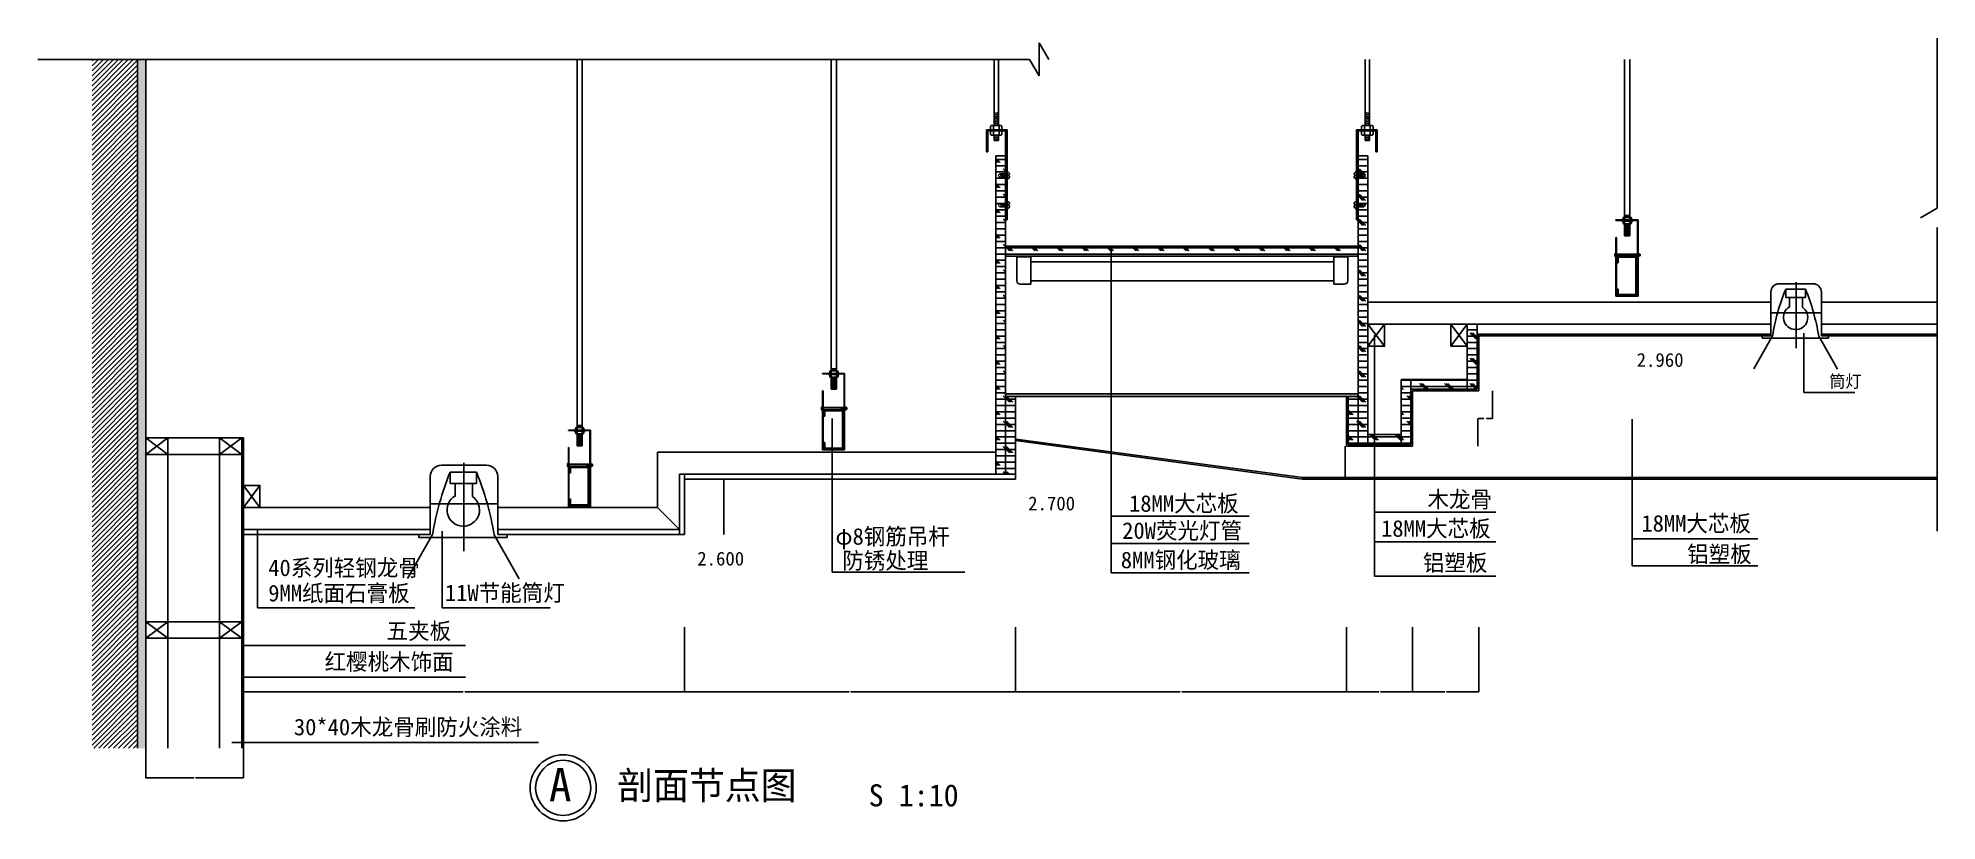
# Model space of a CAD drawing. Header units: metres. Extents: x 64195 to 67638, y -1930 to -512.
import ezdxf

# ---------------------------------------------------------------- set-up
doc = ezdxf.new("R2010")
doc.units = ezdxf.units.M
for name, color, linetype in [('10', 8, 'Continuous'), ('16', 3, 'Continuous'), ('17', 1, 'Continuous'), ('20', 1, 'Continuous'), ('3', 2, 'Continuous'), ('4', 6, 'Continuous'), ('5', 5, 'Continuous'), ('6', 1, 'Continuous'), ('7', 7, 'Continuous'), ('8', 7, 'Continuous'), ('9', 3, 'Continuous'), ('D', 3, 'Continuous'), ('家具', 2, 'Continuous'), ('细线', 1, 'Continuous')]:
    doc.layers.add(name, color=color, linetype=linetype)
doc.dimstyles.get("Standard").update_dxf_attribs({"dimtxt": 2.5, "dimasz": 2.5, "dimexe": 1.25, "dimexo": 0.625, "dimtad": 1, "dimcen": 2.5, "dimazin": 3, "dimtfac": 1, "dimtmove": 0, "dimatfit": 3})

msp = doc.modelspace()

# ---------------------------------------------------------------- texts
for s, height, p in [('φ8钢筋吊杆', 30, (65641.04, -1429.6)), ('11W节能筒灯', 30, (64933, -1531.81)), ('A', 60, (65121.68, -1894.37)), ('剖面节点图', 50, (65245.39, -1890.79)), ('S 1:10', 40, (65701.18, -1903.58))]:
    msp.add_text(s, height=height).set_placement(p)
at = {"layer": '7'}
for s, height, p in [('2.960', 25, (67093.72, -1107.32)), ('2.700', 25, (65990.49, -1367.32)), ('18MM大芯板', 30, (66173.38, -1369.9)), ('木龙骨', 30, (66714.38, -1362.51)), ('18MM大芯板', 30, (67102.28, -1405.9)), ('20W荧光灯管', 30, (66160.95, -1419)), ('18MM大芯板', 30, (66630.33, -1415.13)), ('2.600', 25, (65390.49, -1467.32)), ('防锈处理', 30, (65653.47, -1473.26)), ('8MM钢化玻璃', 30, (66158.46, -1472.15)), ('铝塑板', 30, (66706.17, -1477.23)), ('铝塑板', 30, (67185.43, -1461.59)), ('40系列轻钢龙骨', 30, (64612.61, -1486.37)), ('9MM纸面石膏板', 30, (64612.72, -1532.26)), ('五夹板', 30, (64827.2, -1600.84)), ('红樱桃木饰面', 30, (64714.84, -1656.75))]:
    msp.add_text(s, height=height, dxfattribs=at).set_placement(p)
at = {"layer": '7', "insert": (64659.17, -1744.87), "char_height": 30, "attachment_point": 1}
msp.add_mtext('30*40木龙骨刷防火涂料', dxfattribs=at)
at = {"layer": '8'}
msp.add_text('筒灯', height=22.5, dxfattribs=at).set_placement((67442.95, -1144.98))

# ---------------------------------------------------------------- blocks, each defined once
blk = doc.blocks.new('HY-4')
at = {"layer": '20'}
for points in [[(-5, 0, -1), (5, 0, -1)], [(-5, 0, 1), (5, 0, 1)]]:
    blk.add_lwpolyline(points, format="xyb", dxfattribs=at)
blk.add_circle((0, 0), 6, dxfattribs=at)
blk.add_circle((0, 0), 6, dxfattribs=at)
blk = doc.blocks.new('_CLOSEDFILLED')
at = {"color": 0, "linetype": 'BYBLOCK'}
blk.add_solid([(-1, 0), (0, 0), (-1, 0)], dxfattribs=at)
blk = doc.blocks.new('*D1')
for p, q in [((65949.55, -906.57), (65949.55, -1031.32)), ((65949.3, -1031.32), (65949.05, -1031.32)), ((65949.55, -1156.08), (65949.55, -1031.32)), ((65949.55, -1031.32), (65949.55, -1031.32)), ((65949.8, -1031.32), (65950.05, -1031.32))]:
    blk.add_line(p, q)
at = {"layer": 'Defpoints'}
for p in [(65949.55, -906.57), (65949.55, -1031.32), (65949.55, -1156.08)]:
    blk.add_point(p, dxfattribs=at)
at = {"layer": '7', "xscale": 0.25, "yscale": 0.25}
blk.add_blockref('_CLOSEDFILLED', (65949.55, -1031.32), dxfattribs=at)
at = {"layer": '7', "xscale": 0.25, "yscale": 0.25, "rotation": 180}
blk.add_blockref('_CLOSEDFILLED', (65949.55, -1031.32), dxfattribs=at)
at = {"layer": '7', "insert": (65949.55, -1030.195), "char_height": 1, "attachment_point": 5}
blk.add_mtext('0', dxfattribs=at)
blk = doc.blocks.new('*D2')
for p, q in [((66807.55, -1051.08), (66807.55, -1101.08)), ((66807.3, -1101.08), (66807.05, -1101.08)), ((66807.55, -1151.08), (66807.55, -1101.08)), ((66807.55, -1101.08), (66807.55, -1101.08)), ((66807.8, -1101.08), (66808.05, -1101.08))]:
    blk.add_line(p, q)
at = {"layer": 'Defpoints'}
for p in [(66807.55, -1051.08), (66807.55, -1101.08), (66807.55, -1151.08)]:
    blk.add_point(p, dxfattribs=at)
at = {"layer": '7', "xscale": 0.25, "yscale": 0.25}
blk.add_blockref('_CLOSEDFILLED', (66807.55, -1101.08), dxfattribs=at)
at = {"layer": '7', "xscale": 0.25, "yscale": 0.25, "rotation": 180}
blk.add_blockref('_CLOSEDFILLED', (66807.55, -1101.08), dxfattribs=at)
at = {"layer": '7', "insert": (66807.55, -1099.955), "char_height": 1, "attachment_point": 5}
blk.add_mtext('0', dxfattribs=at)
blk = doc.blocks.new('*D3')
for p, q in [((66832.55, -1151.08), (66832.55, -1201.08)), ((66805.88, -1251.08), (66805.88, -1201.08)), ((66806.13, -1201.08), (66816.715, -1201.08)), ((66821.715, -1201.08), (66832.3, -1201.08))]:
    blk.add_line(p, q)
at = {"layer": 'Defpoints'}
for p in [(66832.55, -1151.08), (66805.88, -1201.08), (66805.88, -1251.08)]:
    blk.add_point(p, dxfattribs=at)
at = {"layer": '7', "xscale": 0.25, "yscale": 0.25, "rotation": 180}
blk.add_blockref('_CLOSEDFILLED', (66805.88, -1201.08), dxfattribs=at)
at = {"layer": '7', "xscale": 0.25, "yscale": 0.25}
blk.add_blockref('_CLOSEDFILLED', (66832.55, -1201.08), dxfattribs=at)
at = {"layer": '7', "insert": (66819.215, -1201.08), "char_height": 1, "attachment_point": 5}
blk.add_mtext('26,67', dxfattribs=at)
blk = doc.blocks.new('*D4')
for p, q in [((64567.55, -1578.94), (64567.55, -1695.98)), ((65367.55, -1578.94), (65367.55, -1695.98)), ((64567.8, -1695.98), (64966.05, -1695.98)), ((64969.05, -1695.98), (65367.3, -1695.98))]:
    blk.add_line(p, q)
at = {"layer": 'Defpoints'}
for p in [(64567.55, -1578.94), (65367.55, -1578.94), (64567.55, -1695.98)]:
    blk.add_point(p, dxfattribs=at)
at = {"layer": '7', "xscale": 0.25, "yscale": 0.25, "rotation": 180}
blk.add_blockref('_CLOSEDFILLED', (64567.55, -1695.98), dxfattribs=at)
at = {"layer": '7', "xscale": 0.25, "yscale": 0.25}
blk.add_blockref('_CLOSEDFILLED', (65367.55, -1695.98), dxfattribs=at)
at = {"layer": '7', "insert": (64967.55, -1695.98), "char_height": 1, "attachment_point": 5}
blk.add_mtext('800', dxfattribs=at)
blk = doc.blocks.new('*D5')
for p, q in [((64390.55, -1788.26), (64390.55, -1851.72)), ((64567.55, -1788.26), (64567.55, -1851.72)), ((64477.55, -1851.72), (64390.3, -1851.72)), ((64567.8, -1851.72), (64480.55, -1851.72))]:
    blk.add_line(p, q)
at = {"layer": 'Defpoints'}
for p in [(64390.55, -1788.26), (64567.55, -1788.26), (64567.55, -1851.72)]:
    blk.add_point(p, dxfattribs=at)
at = {"layer": '7', "xscale": 0.25, "yscale": 0.25}
blk.add_blockref('_CLOSEDFILLED', (64390.55, -1851.72), dxfattribs=at)
at = {"layer": '7', "xscale": 0.25, "yscale": 0.25, "rotation": 180}
blk.add_blockref('_CLOSEDFILLED', (64567.55, -1851.72), dxfattribs=at)
at = {"layer": '7', "insert": (64479.05, -1851.72), "char_height": 1, "attachment_point": 5}
blk.add_mtext('180', dxfattribs=at)
blk = doc.blocks.new('*D6')
for p, q in [((65967.55, -1578.94), (65967.55, -1695.98)), ((66567.55, -1578.94), (66567.55, -1695.98)), ((65967.8, -1695.98), (66266.05, -1695.98)), ((66269.05, -1695.98), (66567.3, -1695.98))]:
    blk.add_line(p, q)
at = {"layer": 'Defpoints'}
for p in [(65967.55, -1578.94), (66567.55, -1578.94), (65967.55, -1695.98)]:
    blk.add_point(p, dxfattribs=at)
at = {"layer": '7', "xscale": 0.25, "yscale": 0.25, "rotation": 180}
blk.add_blockref('_CLOSEDFILLED', (65967.55, -1695.98), dxfattribs=at)
at = {"layer": '7', "xscale": 0.25, "yscale": 0.25}
blk.add_blockref('_CLOSEDFILLED', (66567.55, -1695.98), dxfattribs=at)
at = {"layer": '7', "insert": (66267.55, -1695.98), "char_height": 1, "attachment_point": 5}
blk.add_mtext('600', dxfattribs=at)
blk = doc.blocks.new('*D7')
for p, q in [((65367.55, -1578.94), (65367.55, -1695.98)), ((65967.55, -1578.94), (65967.55, -1695.98)), ((65367.8, -1695.98), (65666.05, -1695.98)), ((65669.05, -1695.98), (65967.3, -1695.98))]:
    blk.add_line(p, q)
at = {"layer": 'Defpoints'}
for p in [(65367.55, -1578.94), (65967.55, -1578.94), (65367.55, -1695.98)]:
    blk.add_point(p, dxfattribs=at)
at = {"layer": '7', "xscale": 0.25, "yscale": 0.25, "rotation": 180}
blk.add_blockref('_CLOSEDFILLED', (65367.55, -1695.98), dxfattribs=at)
at = {"layer": '7', "xscale": 0.25, "yscale": 0.25}
blk.add_blockref('_CLOSEDFILLED', (65967.55, -1695.98), dxfattribs=at)
at = {"layer": '7', "insert": (65667.55, -1695.98), "char_height": 1, "attachment_point": 5}
blk.add_mtext('600', dxfattribs=at)
blk = doc.blocks.new('*D8')
for p, q in [((66687.55, -1578.94), (66687.55, -1695.98)), ((66807.55, -1578.94), (66807.55, -1695.98)), ((66687.8, -1695.98), (66746.05, -1695.98)), ((66749.05, -1695.98), (66807.3, -1695.98))]:
    blk.add_line(p, q)
at = {"layer": 'Defpoints'}
for p in [(66687.55, -1578.94), (66807.55, -1578.94), (66687.55, -1695.98)]:
    blk.add_point(p, dxfattribs=at)
at = {"layer": '7', "xscale": 0.25, "yscale": 0.25, "rotation": 180}
blk.add_blockref('_CLOSEDFILLED', (66687.55, -1695.98), dxfattribs=at)
at = {"layer": '7', "xscale": 0.25, "yscale": 0.25}
blk.add_blockref('_CLOSEDFILLED', (66807.55, -1695.98), dxfattribs=at)
at = {"layer": '7', "insert": (66747.55, -1695.98), "char_height": 1, "attachment_point": 5}
blk.add_mtext('120', dxfattribs=at)
blk = doc.blocks.new('*D9')
for p, q in [((66567.55, -1578.94), (66567.55, -1695.98)), ((66687.55, -1578.94), (66687.55, -1695.98)), ((66567.8, -1695.98), (66626.05, -1695.98)), ((66629.05, -1695.98), (66687.3, -1695.98))]:
    blk.add_line(p, q)
at = {"layer": 'Defpoints'}
for p in [(66567.55, -1578.94), (66687.55, -1578.94), (66567.55, -1695.98)]:
    blk.add_point(p, dxfattribs=at)
at = {"layer": '7', "xscale": 0.25, "yscale": 0.25, "rotation": 180}
blk.add_blockref('_CLOSEDFILLED', (66567.55, -1695.98), dxfattribs=at)
at = {"layer": '7', "xscale": 0.25, "yscale": 0.25}
blk.add_blockref('_CLOSEDFILLED', (66687.55, -1695.98), dxfattribs=at)
at = {"layer": '7', "insert": (66627.55, -1695.98), "char_height": 1, "attachment_point": 5}
blk.add_mtext('120', dxfattribs=at)
blk = doc.blocks.new('*D10')
for p, q in [((65967.55, -1161.08), (65967.55, -1201.08)), ((65967.3, -1201.08), (65967.05, -1201.08)), ((65967.55, -1241.08), (65967.55, -1201.08)), ((65967.55, -1201.08), (65967.55, -1201.08)), ((65967.8, -1201.08), (65968.05, -1201.08))]:
    blk.add_line(p, q)
at = {"layer": 'Defpoints'}
for p in [(65967.55, -1161.08), (65967.55, -1201.08), (65967.55, -1241.08)]:
    blk.add_point(p, dxfattribs=at)
at = {"layer": '7', "xscale": 0.25, "yscale": 0.25}
blk.add_blockref('_CLOSEDFILLED', (65967.55, -1201.08), dxfattribs=at)
at = {"layer": '7', "xscale": 0.25, "yscale": 0.25, "rotation": 180}
blk.add_blockref('_CLOSEDFILLED', (65967.55, -1201.08), dxfattribs=at)
at = {"layer": '7', "insert": (65967.55, -1199.955), "char_height": 1, "attachment_point": 5}
blk.add_mtext('0', dxfattribs=at)
blk = doc.blocks.new('*D11')
for p, q in [((65967.55, -1241.08), (65967.55, -1276.08)), ((65967.3, -1276.08), (65967.05, -1276.08)), ((65967.55, -1311.08), (65967.55, -1276.08)), ((65967.55, -1276.08), (65967.55, -1276.08)), ((65967.8, -1276.08), (65968.05, -1276.08))]:
    blk.add_line(p, q)
at = {"layer": 'Defpoints'}
for p in [(65967.55, -1241.08), (65967.55, -1276.08), (65967.55, -1311.08)]:
    blk.add_point(p, dxfattribs=at)
at = {"layer": '7', "xscale": 0.25, "yscale": 0.25}
blk.add_blockref('_CLOSEDFILLED', (65967.55, -1276.08), dxfattribs=at)
at = {"layer": '7', "xscale": 0.25, "yscale": 0.25, "rotation": 180}
blk.add_blockref('_CLOSEDFILLED', (65967.55, -1276.08), dxfattribs=at)
at = {"layer": '7', "insert": (65967.55, -1274.955), "char_height": 1, "attachment_point": 5}
blk.add_mtext('0', dxfattribs=at)
blk = doc.blocks.new('*D12')
for p, q in [((65438.44, -1311.08), (65438.44, -1361.08)), ((65438.19, -1361.08), (65437.94, -1361.08)), ((65438.44, -1411.08), (65438.44, -1361.08)), ((65438.44, -1361.08), (65438.44, -1361.08)), ((65438.69, -1361.08), (65438.94, -1361.08))]:
    blk.add_line(p, q)
at = {"layer": 'Defpoints'}
for p in [(65438.44, -1311.08), (65438.44, -1361.08), (65438.44, -1411.08)]:
    blk.add_point(p, dxfattribs=at)
at = {"layer": '7', "xscale": 0.25, "yscale": 0.25}
blk.add_blockref('_CLOSEDFILLED', (65438.44, -1361.08), dxfattribs=at)
at = {"layer": '7', "xscale": 0.25, "yscale": 0.25, "rotation": 180}
blk.add_blockref('_CLOSEDFILLED', (65438.44, -1361.08), dxfattribs=at)
at = {"layer": '7', "insert": (65438.44, -1359.955), "char_height": 1, "attachment_point": 5}
blk.add_mtext('0', dxfattribs=at)
blk = doc.blocks.new('*D13')
for p, q in [((66565.23, -1251.08), (66565.23, -1281.08)), ((66564.98, -1281.08), (66564.73, -1281.08)), ((66565.23, -1311.08), (66565.23, -1281.08)), ((66565.23, -1281.08), (66565.23, -1281.08)), ((66565.48, -1281.08), (66565.73, -1281.08))]:
    blk.add_line(p, q)
at = {"layer": 'Defpoints'}
for p in [(66565.23, -1251.08), (66565.23, -1281.08), (66565.23, -1311.08)]:
    blk.add_point(p, dxfattribs=at)
at = {"layer": '7', "xscale": 0.25, "yscale": 0.25}
blk.add_blockref('_CLOSEDFILLED', (66565.23, -1281.08), dxfattribs=at)
at = {"layer": '7', "xscale": 0.25, "yscale": 0.25, "rotation": 180}
blk.add_blockref('_CLOSEDFILLED', (66565.23, -1281.08), dxfattribs=at)
at = {"layer": '7', "insert": (66565.23, -1279.955), "char_height": 1, "attachment_point": 5}
blk.add_mtext('0', dxfattribs=at)
blk = doc.blocks.new('*D14')
for p, q in [((66567.55, -1161.08), (66567.55, -1206.08)), ((66567.3, -1206.08), (66567.05, -1206.08)), ((66567.55, -1251.08), (66567.55, -1206.08)), ((66567.55, -1206.08), (66567.55, -1206.08)), ((66567.8, -1206.08), (66568.05, -1206.08))]:
    blk.add_line(p, q)
at = {"layer": 'Defpoints'}
for p in [(66567.55, -1161.08), (66567.55, -1206.08), (66567.55, -1251.08)]:
    blk.add_point(p, dxfattribs=at)
at = {"layer": '7', "xscale": 0.25, "yscale": 0.25}
blk.add_blockref('_CLOSEDFILLED', (66567.55, -1206.08), dxfattribs=at)
at = {"layer": '7', "xscale": 0.25, "yscale": 0.25, "rotation": 180}
blk.add_blockref('_CLOSEDFILLED', (66567.55, -1206.08), dxfattribs=at)
at = {"layer": '7', "insert": (66567.55, -1204.955), "char_height": 1, "attachment_point": 5}
blk.add_mtext('90', dxfattribs=at)

# ---------------------------------------------------------------- dimensions: what is measured, and where the dimension line sits
at = {"layer": '7'}
for base, p1, p2, picture, middle in [((65949.55, -1031.32), (65949.55, -906.57), (65949.55, -1156.08), '*D1', (65949.55, -1030.195)), ((66807.55, -1101.08), (66807.55, -1051.08), (66807.55, -1151.08), '*D2', (66807.55, -1099.955)), ((65967.55, -1201.08), (65967.55, -1241.08), (65967.55, -1161.08), '*D10', (65967.55, -1199.955)), ((66805.88, -1201.08), (66805.88, -1251.08), (66832.55, -1151.08), '*D3', (66819.215, -1201.08)), ((65967.55, -1276.08), (65967.55, -1311.08), (65967.55, -1241.08), '*D11', (65967.55, -1274.955)), ((66565.23, -1281.08), (66565.23, -1251.08), (66565.23, -1311.08), '*D13', (66565.23, -1279.955)), ((65438.44, -1361.08), (65438.44, -1411.08), (65438.44, -1311.08), '*D12', (65438.44, -1359.955)), ((64567.55, -1695.98), (64567.55, -1578.94), (65367.55, -1578.94), '*D4', (64967.55, -1695.98)), ((65367.55, -1695.98), (65367.55, -1578.94), (65967.55, -1578.94), '*D7', (65667.55, -1695.98)), ((65967.55, -1695.98), (65967.55, -1578.94), (66567.55, -1578.94), '*D6', (66267.55, -1695.98)), ((66567.55, -1695.98), (66567.55, -1578.94), (66687.55, -1578.94), '*D9', (66627.55, -1695.98)), ((66687.55, -1695.98), (66687.55, -1578.94), (66807.55, -1578.94), '*D8', (66747.55, -1695.98))]:
    dim = msp.add_linear_dim(base=base, p1=p1, p2=p2, dimstyle='Standard', dxfattribs=at)
    dim.commit()
    dim.dimension.update_dxf_attribs({"geometry": picture, "text_midpoint": middle})
for base, p1, p2, text, picture, middle in [((66567.55, -1206.08), (66567.55, -1161.08), (66567.55, -1251.08), '90', '*D14', (66567.55, -1204.955)), ((64567.55, -1851.72), (64567.55, -1788.26), (64390.55, -1788.26), '180', '*D5', (64479.05, -1851.72))]:
    dim = msp.add_linear_dim(base=base, p1=p1, p2=p2, text=text, dimstyle='Standard', dxfattribs=at)
    dim.commit()
    dim.dimension.update_dxf_attribs({"geometry": picture, "text_midpoint": middle})

# ---------------------------------------------------------------- hatches: boundary and pattern name
at = {"layer": '10'}
h = msp.add_hatch(dxfattribs=at)
h.set_pattern_fill('ANSI31', scale=2)
h.paths.add_polyline_path([(64293.15, -1798.44), (64375.55, -1798.44), (64375.55, -550.47), (64293.15, -550.47)])
h = msp.add_hatch(dxfattribs=at)
h.set_pattern_fill('DOTS', scale=1.5)
h.paths.add_polyline_path([(64390.55, -550.47), (64375.55, -550.47), (64375.55, -1798.44), (64390.55, -1798.44)])
h = msp.add_hatch(dxfattribs=at)
h.set_pattern_fill('CORK', scale=3)
h.paths.add_polyline_path([(65949.55, -817.3), (65939.36, -817.3), (65936.11, -814.3), (65939.64, -811.04), (65939.78, -811.3), (65949.55, -811.3), (65949.55, -763.58), (65939.36, -763.58), (65936.11, -760.58), (65939.64, -757.32), (65939.78, -757.58), (65949.55, -757.58), (65949.55, -724.96), (65931.55, -724.96), (65931.55, -1302.08), (65949.55, -1302.08)])
h = msp.add_hatch(dxfattribs=at)
h.set_pattern_fill('CORK', scale=3)
h.paths.add_polyline_path([(66588.55, -1248.08), (66606.55, -1248.08), (66606.55, -724.96), (66588.55, -724.96), (66588.55, -757.58), (66598.74, -757.58), (66601.99, -760.58), (66598.74, -763.58), (66588.55, -763.58), (66588.55, -811.3), (66598.74, -811.3), (66601.99, -814.3), (66598.74, -817.3), (66588.55, -817.3), (66588.55, -840.85)])
h = msp.add_hatch(dxfattribs=at)
h.set_pattern_fill('CORK', scale=3)
h.paths.add_polyline_path([(66588.55, -888.57), (65949.55, -888.57), (65949.55, -906.57), (66588.55, -906.57)])
h = msp.add_hatch(dxfattribs=at)
h.set_pattern_fill('CORK', scale=3)
h.paths.add_polyline_path([(66684.55, -1130.08), (66666.55, -1130.08), (66666.55, -1248.08), (66684.55, -1248.08)])
h.paths.add_polyline_path([(66804.55, -1030.08), (66786.55, -1030.08), (66786.55, -1070.08), (66786.55, -1130.08), (66804.55, -1130.08)])
h.paths.add_polyline_path([(66804.55, -1130.08), (66786.55, -1130.08), (66786.55, -1148.08), (66804.55, -1148.08)])
h = msp.add_hatch(dxfattribs=at)
h.set_pattern_fill('CORK', scale=3)
h.paths.add_polyline_path([(66684.55, -1130.08), (66684.55, -1148.08), (66786.55, -1148.08), (66786.55, -1130.08)])
h = msp.add_hatch(dxfattribs=at)
h.set_pattern_fill('DOTS', scale=3)
h.paths.add_polyline_path([(65949.55, -1156.08), (65949.55, -1161.08), (66588.55, -1161.08), (66588.55, -1156.08)])
h = msp.add_hatch(dxfattribs=at)
h.set_pattern_fill('CORK', scale=3)
h.paths.add_polyline_path([(65967.55, -1161.08), (65949.55, -1161.08), (65949.55, -1302.08), (65967.55, -1302.08)])
h = msp.add_hatch(dxfattribs=at)
h.set_pattern_fill('CORK', scale=3)
h.paths.add_polyline_path([(66570.55, -1248.08), (66588.55, -1248.08), (66588.55, -1161.08), (66570.55, -1161.08)])
h = msp.add_hatch(dxfattribs=at)
h.set_pattern_fill('CORK', scale=3)
h.paths.add_polyline_path([(66606.55, -1230.08), (66606.55, -1248.08), (66666.55, -1248.08), (66666.55, -1230.08)])

# ---------------------------------------------------------------- linework, layer by layer
for p, q in [((66636.55, -1030.08), (66606.55, -1070.08)), ((66606.55, -1030.08), (66636.55, -1070.08)), ((66786.55, -1030.08), (66756.55, -1070.08)), ((66756.55, -1030.08), (66786.55, -1070.08)), ((64430.55, -1266.13), (64390.55, -1236.13)), ((64430.55, -1236.13), (64390.55, -1266.13)), ((64430.55, -1236.13), (64524.55, -1236.13)), ((64564.55, -1266.13), (64524.55, -1236.13)), ((64564.55, -1236.13), (64524.55, -1266.13)), ((64430.55, -1266.13), (64430.55, -1569.19)), ((64430.55, -1266.13), (64524.55, -1266.13)), ((64524.55, -1266.13), (64524.55, -1569.19)), ((64567.55, -1322.08), (64597.55, -1362.08)), ((64597.55, -1322.08), (64567.55, -1362.08)), ((64430.55, -1599.19), (64390.55, -1569.19)), ((64430.55, -1569.19), (64390.55, -1599.19)), ((64430.55, -1569.19), (64524.55, -1569.19)), ((64564.55, -1569.19), (64524.55, -1599.19)), ((64564.55, -1599.19), (64524.55, -1569.19)), ((64430.55, -1599.19), (64430.55, -1798.44)), ((64430.55, -1599.19), (64524.55, -1599.19)), ((64524.55, -1599.19), (64524.55, -1798.44))]:
    msp.add_line(p, q, dxfattribs=at)
at = {"layer": '16'}
for p, q in [((65949.55, -724.96), (65931.55, -724.96)), ((66588.55, -724.96), (66606.55, -724.96))]:
    msp.add_line(p, q, dxfattribs=at)
at = {"layer": '17'}
for p, q in [((65969.93, -951.44), (65969.93, -907.83)), ((65969.93, -907.83), (65995.22, -907.83)), ((65995.22, -957.76), (65995.22, -907.83)), ((66544.64, -917.31), (65995.22, -917.31)), ((66544.64, -957.76), (66544.64, -907.83)), ((66569.93, -907.83), (66544.64, -907.83)), ((66569.93, -951.44), (66569.93, -907.83)), ((65995.22, -957.76), (65976.25, -957.76)), ((65976.25, -957.76), (65995.22, -957.76)), ((66544.64, -951.44), (65995.22, -951.44)), ((66563.61, -957.76), (66544.64, -957.76))]:
    msp.add_line(p, q, dxfattribs=at)
for centre, start, end in [((65976.25, -951.44), 180, 270), ((66563.61, -951.44), 270, 0)]:
    msp.add_arc(centre, 6.32, start, end, dxfattribs=at)
at = {"layer": '20'}
for p, q in [((67638.32, -820), (67638.32, -511.66)), ((64195.14, -550.47), (65993.17, -550.47)), ((65993.17, -550.47), (66010.49, -580.47)), ((66027.81, -550.47), (66010.49, -520.47)), ((66010.49, -580.47), (66010.49, -520.47)), ((67638.32, -820), (67608.32, -837.32)), ((67638.32, -1405.18), (67638.32, -854.64))]:
    msp.add_line(p, q, dxfattribs=at)
at = {"layer": '3'}
for p, q in [((64390.55, -1798.44), (64390.55, -550.47)), ((67337.02, -1051.08), (66804.55, -1051.08)), ((66807.55, -1151.08), (66807.55, -1051.08)), ((67638.32, -1051.08), (67428.69, -1051.08)), ((66567.55, -1251.08), (66567.55, -1161.08)), ((66687.55, -1151.08), (66807.55, -1151.08)), ((66687.55, -1251.08), (66687.55, -1151.08)), ((64564.55, -1236.13), (64567.55, -1236.13)), ((64567.55, -1798.44), (64567.55, -1236.13)), ((66487.55, -1311.08), (65967.55, -1241.08)), ((66567.55, -1251.08), (66687.55, -1251.08)), ((65367.55, -1411.08), (65367.55, -1302.08)), ((65367.55, -1311.08), (65967.55, -1311.08)), ((66487.55, -1311.08), (67638.32, -1311.08)), ((64567.55, -1411.08), (64906.43, -1411.08)), ((65028.67, -1411.08), (65367.55, -1411.08))]:
    msp.add_line(p, q, dxfattribs=at)
at = {"layer": '4'}
msp.add_line((64375.55, -1798.44), (64375.55, -550.47), dxfattribs=at)
at = {"layer": '5'}
for points in [[(66606.55, -1070.08), (66636.55, -1070.08), (66636.55, -1030.08), (66606.55, -1030.08)], [(66756.55, -1070.08), (66786.55, -1070.08), (66786.55, -1030.08), (66756.55, -1030.08)], [(64390.55, -1236.13), (64390.55, -1266.13), (64430.55, -1266.13), (64430.55, -1236.13)], [(64524.55, -1236.13), (64524.55, -1266.13), (64564.55, -1266.13), (64564.55, -1236.13)], [(64567.55, -1362.08), (64597.55, -1362.08), (64597.55, -1322.08), (64567.55, -1322.08)], [(64390.55, -1569.19), (64390.55, -1599.19), (64430.55, -1599.19), (64430.55, -1569.19)], [(64524.55, -1569.19), (64524.55, -1599.19), (64564.55, -1599.19), (64564.55, -1569.19)]]:
    msp.add_lwpolyline(points, close=True, dxfattribs=at)
at = {"layer": '6'}
for p, q in [((64564.55, -1798.44), (64564.55, -1236.13)), ((66487.95, -1308.11), (65967.95, -1238.11)), ((66487.55, -1308.08), (67638.32, -1308.08))]:
    msp.add_line(p, q, dxfattribs=at)
at = {"layer": '9'}
for p, q in [((65931.55, -724.96), (65949.55, -724.96)), ((66588.55, -1248.08), (66588.55, -724.96)), ((66606.55, -724.96), (66588.55, -724.96)), ((66588.55, -724.96), (66606.55, -724.96)), ((66606.55, -1248.08), (66606.55, -724.96)), ((65949.55, -888.57), (66588.55, -888.57)), ((65949.55, -906.57), (66588.55, -906.57)), ((67337.02, -990.08), (66606.55, -990.08)), ((67638.32, -990.08), (67428.69, -990.08)), ((67337.02, -1030.08), (66606.55, -1030.08)), ((66786.55, -1148.08), (66786.55, -1030.08)), ((66804.55, -1148.08), (66804.55, -1030.08)), ((67638.32, -1030.08), (67428.69, -1030.08)), ((67337.02, -1048.08), (66804.55, -1048.08)), ((67638.32, -1048.08), (67428.69, -1048.08)), ((66666.55, -1130.08), (66786.55, -1130.08)), ((66666.55, -1248.08), (66666.55, -1130.08)), ((66684.55, -1248.08), (66684.55, -1130.08)), ((66570.55, -1248.08), (66570.55, -1161.08)), ((66684.55, -1148.08), (66804.55, -1148.08)), ((66606.55, -1230.08), (66666.55, -1230.08)), ((65318.55, -1262.08), (65931.55, -1262.08)), ((65318.55, -1362.08), (65318.55, -1262.08)), ((66570.55, -1248.08), (66684.55, -1248.08)), ((65358.55, -1411.08), (65358.55, -1302.08)), ((65358.55, -1302.08), (65967.55, -1302.08)), ((64567.55, -1362.08), (64906.43, -1362.08)), ((65028.67, -1362.08), (65318.55, -1362.08)), ((65318.55, -1362.08), (65358.55, -1402.08)), ((64567.55, -1402.08), (64906.43, -1402.08)), ((65028.67, -1402.08), (65358.55, -1402.08))]:
    msp.add_line(p, q, dxfattribs=at)
at = {"layer": 'D'}
for p, q in [((65928.64, -648.61), (65936.63, -646.64)), ((65928.64, -651.7), (65936.63, -649.73)), ((65928.64, -654.79), (65936.63, -652.82)), ((66609.47, -648.61), (66601.47, -646.64)), ((66609.47, -651.7), (66601.47, -649.73)), ((66609.47, -654.79), (66601.47, -652.82)), ((65928.64, -657.88), (65936.63, -655.91)), ((65928.64, -660.97), (65936.63, -659)), ((65928.64, -664.06), (65936.63, -662.09)), ((65928.64, -667.15), (65936.63, -665.18)), ((65928.64, -670.24), (65936.63, -668.27)), ((65928.64, -689.58), (65936.63, -687.61)), ((66609.47, -657.88), (66601.47, -655.91)), ((66609.47, -660.97), (66601.47, -659)), ((66609.47, -664.06), (66601.47, -662.09)), ((66609.47, -667.15), (66601.47, -665.18)), ((66609.47, -670.24), (66601.47, -668.27)), ((66609.47, -689.58), (66601.47, -687.61)), ((65928.64, -692.67), (65936.63, -690.7)), ((65928.64, -695.76), (65936.63, -693.79)), ((66609.47, -692.67), (66601.47, -690.7)), ((66609.47, -695.76), (66601.47, -693.79)), ((65952.16, -757.58), (65939.36, -757.58)), ((65952.16, -763.58), (65939.36, -763.58)), ((66585.95, -757.58), (66598.74, -757.58)), ((66585.95, -763.58), (66598.74, -763.58)), ((65952.16, -811.3), (65939.36, -811.3)), ((65952.16, -817.3), (65939.36, -817.3)), ((66585.95, -811.3), (66598.74, -811.3)), ((66585.95, -817.3), (66598.74, -817.3)), ((65949.55, -840.85), (65952.16, -840.85)), ((66588.55, -840.85), (66585.95, -840.85))]:
    msp.add_line(p, q, dxfattribs=at)
at = {"layer": '家具'}
for p, q in [((65172.57, -550.47), (65172.57, -1221.82)), ((65182.06, -550.47), (65182.06, -1221.82)), ((65633.48, -550.47), (65633.48, -1119.15)), ((65642.97, -550.47), (65642.97, -1119.15)), ((65928.64, -670.24), (65928.64, -550.47)), ((65936.63, -670.24), (65936.63, -550.47)), ((66601.47, -670.24), (66601.47, -550.47)), ((66609.47, -670.24), (66609.47, -550.47)), ((67071.96, -550.47), (67071.96, -841.23)), ((67081.45, -550.47), (67081.45, -841.23)), ((65914.64, -677.9), (65928.64, -677.9)), ((65914.64, -717.75), (65914.64, -677.9)), ((65917.25, -680), (65917.25, -717.75)), ((65949.55, -680), (65917.25, -680)), ((65921.92, -671.55), (65923.24, -670.24)), ((65921.92, -671.55), (65921.92, -677.9)), ((65921.92, -686.35), (65921.92, -680)), ((65921.92, -686.35), (65923.24, -687.67)), ((65941.71, -670.24), (65923.24, -670.24)), ((65941.71, -687.67), (65923.24, -687.67)), ((65926.01, -670.24), (65927.32, -671.55)), ((65926.01, -687.67), (65927.32, -686.35)), ((65927.32, -671.55), (65927.32, -677.9)), ((65927.32, -677.9), (65952.16, -677.9)), ((65927.32, -686.35), (65927.32, -680)), ((65927.35, -671.55), (65928.67, -670.24)), ((65927.35, -686.35), (65928.67, -687.67)), ((65928.64, -697.29), (65928.64, -687.64)), ((65936.57, -670.24), (65937.89, -671.55)), ((65936.57, -687.67), (65937.89, -686.35)), ((65936.63, -697.29), (65936.63, -687.61)), ((65937.89, -671.55), (65937.89, -677.9)), ((65937.89, -686.35), (65937.89, -680)), ((65937.92, -671.55), (65939.23, -670.24)), ((65937.92, -686.35), (65939.23, -687.67)), ((65941.71, -670.24), (65943.02, -671.55)), ((65941.71, -687.67), (65943.02, -686.35)), ((65943.02, -671.55), (65943.02, -677.9)), ((65943.02, -686.35), (65943.02, -680)), ((65949.55, -757.58), (65949.55, -680)), ((65952.16, -677.9), (65952.16, -840.85)), ((66610.78, -677.9), (66585.95, -677.9)), ((66585.95, -677.9), (66585.95, -840.85)), ((66588.55, -757.58), (66588.55, -680)), ((66588.55, -680), (66620.85, -680)), ((66596.39, -670.24), (66595.08, -671.55)), ((66595.08, -671.55), (66595.08, -677.9)), ((66595.08, -686.35), (66595.08, -680)), ((66596.39, -687.67), (66595.08, -686.35)), ((66596.39, -670.24), (66614.87, -670.24)), ((66596.39, -687.67), (66614.87, -687.67)), ((66600.19, -671.55), (66598.87, -670.24)), ((66600.19, -686.35), (66598.87, -687.67)), ((66601.53, -670.24), (66600.22, -671.55)), ((66600.22, -671.55), (66600.22, -677.9)), ((66600.22, -686.35), (66600.22, -680)), ((66601.53, -687.67), (66600.22, -686.35)), ((66601.47, -697.29), (66601.47, -687.61)), ((66610.75, -671.55), (66609.44, -670.24)), ((66610.75, -686.35), (66609.44, -687.67)), ((66623.46, -677.9), (66609.47, -677.9)), ((66609.47, -697.29), (66609.47, -687.64)), ((66612.1, -670.24), (66610.78, -671.55)), ((66610.78, -671.55), (66610.78, -677.9)), ((66610.78, -686.35), (66610.78, -680)), ((66612.1, -687.67), (66610.78, -686.35)), ((66616.18, -671.55), (66614.87, -670.24)), ((66616.18, -686.35), (66614.87, -687.67)), ((66616.18, -671.55), (66616.18, -677.9)), ((66616.18, -686.35), (66616.18, -680)), ((66620.85, -680), (66620.85, -717.75)), ((66623.46, -717.75), (66623.46, -677.9)), ((65917.25, -717.75), (65914.64, -717.75)), ((65936.63, -697.29), (65928.64, -697.29)), ((66601.47, -697.29), (66609.47, -697.29)), ((66620.85, -717.75), (66623.46, -717.75)), ((65931.55, -1302.08), (65931.55, -724.96)), ((65949.55, -1302.08), (65949.55, -724.96)), ((65936.11, -760.58), (65939.36, -757.58)), ((65939.36, -763.58), (65936.11, -760.58)), ((65943.05, -763.58), (65939.78, -757.58)), ((65945.32, -763.58), (65942.06, -757.58)), ((65947.6, -763.58), (65944.34, -757.58)), ((65949.88, -763.58), (65946.61, -757.58)), ((65952.16, -763.58), (65948.89, -757.58)), ((65949.55, -811.3), (65949.55, -763.58)), ((65956.73, -759.05), (65955.27, -759.05)), ((65955.27, -762.12), (65955.27, -759.05)), ((65956.77, -762.12), (65955.27, -762.12)), ((66581.34, -762.12), (66582.84, -762.12)), ((66581.38, -759.05), (66582.84, -759.05)), ((66582.84, -762.12), (66582.84, -759.05)), ((66585.95, -763.58), (66589.21, -757.58)), ((66588.23, -763.58), (66591.49, -757.58)), ((66588.55, -811.3), (66588.55, -763.58)), ((66590.5, -763.58), (66593.77, -757.58)), ((66592.78, -763.58), (66596.05, -757.58)), ((66595.06, -763.58), (66598.32, -757.58)), ((66601.99, -760.58), (66598.74, -757.58)), ((66598.74, -763.58), (66601.99, -760.58)), ((65936.11, -814.3), (65939.36, -811.3)), ((65939.36, -817.3), (65936.11, -814.3)), ((65943.05, -817.3), (65939.78, -811.3)), ((65945.32, -817.3), (65942.06, -811.3)), ((65947.6, -817.3), (65944.34, -811.3)), ((65949.88, -817.3), (65946.61, -811.3)), ((65952.16, -817.3), (65948.89, -811.3)), ((65949.55, -840.85), (65949.55, -817.3)), ((65955.27, -815.83), (65955.27, -812.76)), ((65956.73, -812.76), (65955.27, -812.76)), ((65956.77, -815.83), (65955.27, -815.83)), ((66581.34, -815.83), (66582.84, -815.83)), ((66581.38, -812.76), (66582.84, -812.76)), ((66582.84, -815.83), (66582.84, -812.76)), ((66585.95, -817.3), (66589.21, -811.3)), ((66588.23, -817.3), (66591.49, -811.3)), ((66588.55, -840.85), (66588.55, -817.3)), ((66590.5, -817.3), (66593.77, -811.3)), ((66592.78, -817.3), (66596.05, -811.3)), ((66595.06, -817.3), (66598.32, -811.3)), ((66601.99, -814.3), (66598.74, -811.3)), ((66598.74, -817.3), (66601.99, -814.3)), ((67056.19, -841.23), (67096.19, -841.23)), ((67056.19, -841.23), (67056.19, -842.17)), ((67056.19, -842.17), (67095.24, -842.17)), ((67066.99, -843.47), (67066.99, -842.17)), ((67086.53, -843.47), (67066.99, -843.47)), ((67069.13, -838.04), (67069.13, -841.23)), ((67069.13, -846.65), (67069.13, -843.47)), ((67081.45, -836.63), (67070.55, -836.63)), ((67081.45, -848.07), (67070.55, -848.07)), ((67081.45, -834.07), (67071.96, -833.2)), ((67071.96, -833.2), (67081.56, -833.2)), ((67071.96, -834.01), (67081.45, -834.22)), ((67081.45, -835.1), (67071.96, -834.18)), ((67071.96, -835.33), (67081.45, -835.13)), ((67081.45, -835.28), (67071.96, -836.14)), ((67071.96, -836.35), (67081.45, -836.35)), ((67071.96, -838.04), (67071.96, -841.23)), ((67071.96, -841.23), (67071.96, -841.25)), ((67071.96, -846.65), (67071.96, -843.47)), ((67071.96, -848.07), (67071.96, -869.79)), ((67081.45, -848.98), (67071.96, -849.9)), ((67071.96, -850.09), (67081.45, -849.89)), ((67081.45, -850.01), (67071.96, -850.88)), ((67071.96, -851.12), (67081.45, -851.12)), ((67081.45, -851.21), (67071.96, -851.91)), ((67071.96, -852.14), (67081.45, -852.36)), ((67081.45, -852.49), (67071.96, -853.41)), ((67071.96, -853.58), (67081.45, -853.37)), ((67081.45, -853.52), (67071.96, -854.38)), ((67071.96, -854.59), (67081.45, -854.59)), ((67081.45, -854.71), (67071.96, -855.41)), ((67071.96, -855.61), (67081.45, -855.83)), ((67081.45, -855.92), (67071.96, -856.3)), ((67081.45, -857), (67071.96, -856.62)), ((67071.96, -857.31), (67081.45, -857.09)), ((67081.45, -858.21), (67071.96, -857.51)), ((67071.96, -858.33), (67081.45, -858.33)), ((67081.45, -859.4), (67071.96, -858.54)), ((67071.96, -859.34), (67081.45, -859.55)), ((67081.45, -860.43), (67071.96, -859.51)), ((67071.96, -860.52), (67081.45, -860.31)), ((67081.45, -860.46), (67071.96, -861.32)), ((67082.86, -836.63), (67081.45, -836.63)), ((67081.45, -838.04), (67081.45, -841.23)), ((67081.45, -841.23), (67081.45, -841.25)), ((67081.45, -846.65), (67081.45, -843.47)), ((67082.86, -848.07), (67081.45, -848.07)), ((67081.45, -848.07), (67081.45, -869.79)), ((67084.28, -838.04), (67084.28, -841.23)), ((67084.28, -846.65), (67084.28, -843.47)), ((67084.28, -843.47), (67086.53, -843.47)), ((67086.53, -843.47), (67086.53, -842.17)), ((67095.24, -842.17), (67095.24, -978.55)), ((67096.19, -841.23), (67096.19, -979.5)), ((67056.19, -872.91), (67056.19, -979.5)), ((67056.19, -872.91), (67057.13, -872.91)), ((67057.13, -872.91), (67057.13, -978.55)), ((67071.96, -861.53), (67081.45, -861.53)), ((67081.45, -861.65), (67071.96, -862.35)), ((67071.96, -862.55), (67081.45, -862.77)), ((67081.45, -862.86), (67071.96, -863.24)), ((67081.45, -863.94), (67071.96, -863.56)), ((67071.96, -864.25), (67081.45, -864.03)), ((67081.45, -865.15), (67071.96, -864.45)), ((67071.96, -865.26), (67081.45, -865.26)), ((67081.45, -866.34), (67071.96, -865.47)), ((67071.96, -866.28), (67081.45, -866.49)), ((67081.45, -867.37), (67071.96, -866.45)), ((67071.96, -867.6), (67081.45, -867.4)), ((67081.45, -867.55), (67071.96, -868.41)), ((67071.96, -868.62), (67081.45, -868.62)), ((67081.45, -869.79), (67071.96, -869.79)), ((67054.46, -902.46), (67054.46, -907.07)), ((67054.99, -901.93), (67056.19, -901.93)), ((67054.99, -902.99), (67056.19, -902.99)), ((67054.99, -906.54), (67056.19, -906.54)), ((67054.99, -907.6), (67056.19, -907.6)), ((67056.19, -901.93), (67056.19, -907.6)), ((67095.24, -902.99), (67057.13, -902.99)), ((67095.24, -906.54), (67057.13, -906.54)), ((67094.07, -907.11), (67058.49, -907.11)), ((67058.49, -907.11), (67058.49, -918.97)), ((67060.27, -910.8), (67058.49, -909.02)), ((67060.27, -912.89), (67058.49, -911.11)), ((67060.27, -914.99), (67058.49, -913.21)), ((67060.27, -917.09), (67058.49, -915.31)), ((67060.06, -918.97), (67058.49, -917.4)), ((67060.27, -918.97), (67058.49, -918.97)), ((67060.46, -908.88), (67058.68, -907.11)), ((67092.3, -908.88), (67060.27, -908.88)), ((67060.27, -908.88), (67060.27, -918.97)), ((67062.55, -908.88), (67060.78, -907.11)), ((67064.65, -908.88), (67062.87, -907.11)), ((67088.57, -907.11), (67064.84, -907.11)), ((67066.75, -908.88), (67064.97, -907.11)), ((67068.84, -908.88), (67067.07, -907.11)), ((67070.94, -908.88), (67069.16, -907.11)), ((67073.04, -908.88), (67071.26, -907.11)), ((67075.13, -908.88), (67073.36, -907.11)), ((67077.23, -908.88), (67075.45, -907.11)), ((67079.33, -908.88), (67077.55, -907.11)), ((67081.42, -908.88), (67079.65, -907.11)), ((67083.52, -908.88), (67081.74, -907.11)), ((67085.62, -908.88), (67083.84, -907.11)), ((67087.71, -908.88), (67085.93, -907.11)), ((67089.81, -908.88), (67088.03, -907.11)), ((67089.94, -902.99), (67089.32, -906.54)), ((67090.26, -902.99), (67089.63, -906.54)), ((67091.91, -908.88), (67090.13, -907.11)), ((67090.77, -902.99), (67090.15, -906.54)), ((67091.09, -902.99), (67090.46, -906.54)), ((67091.6, -902.99), (67090.98, -906.54)), ((67091.92, -902.99), (67091.29, -906.54)), ((67092.43, -902.99), (67091.81, -906.54)), ((67092.75, -902.99), (67092.12, -906.54)), ((67094.07, -908.96), (67092.22, -907.11)), ((67092.3, -908.88), (67092.3, -976.49)), ((67094.07, -911.05), (67092.3, -909.27)), ((67094.07, -913.15), (67092.3, -911.37)), ((67094.07, -915.25), (67092.3, -913.47)), ((67094.07, -917.34), (67092.3, -915.56)), ((67094.07, -919.44), (67092.3, -917.66)), ((67094.07, -921.54), (67092.3, -919.76)), ((67094.07, -923.63), (67092.3, -921.85)), ((67094.07, -925.73), (67092.3, -923.95)), ((67094.07, -927.83), (67092.3, -926.05)), ((67094.07, -929.92), (67092.3, -928.14)), ((67093.26, -902.99), (67092.64, -906.54)), ((67093.58, -902.99), (67092.95, -906.54)), ((67094.09, -902.99), (67093.47, -906.54)), ((67094.41, -902.99), (67093.78, -906.54)), ((67094.07, -907.11), (67094.07, -978.27)), ((67094.92, -902.99), (67094.3, -906.54)), ((67095.24, -902.99), (67094.61, -906.54)), ((67097.38, -901.93), (67096.19, -901.93)), ((67096.19, -901.93), (67096.19, -907.6)), ((67097.38, -902.99), (67096.19, -902.99)), ((67097.38, -906.54), (67096.19, -906.54)), ((67097.38, -907.6), (67096.19, -907.6)), ((67098.45, -902.99), (67097.82, -906.54)), ((67097.91, -902.46), (67097.91, -907.07)), ((67099.98, -902.99), (67097.91, -902.99)), ((67099.98, -906.54), (67097.91, -906.54)), ((67098.76, -902.99), (67098.14, -906.54)), ((67099.28, -902.99), (67098.65, -906.54)), ((67099.59, -902.99), (67098.97, -906.54)), ((67099.98, -906.54), (67099.98, -902.99)), ((67094.07, -932.02), (67092.3, -930.24)), ((67094.07, -934.12), (67092.3, -932.34)), ((67094.07, -936.21), (67092.3, -934.43)), ((67094.07, -938.31), (67092.3, -936.53)), ((67094.07, -940.41), (67092.3, -938.63)), ((67094.07, -942.5), (67092.3, -940.72)), ((67094.07, -944.6), (67092.3, -942.82)), ((67094.07, -946.69), (67092.3, -944.92)), ((67094.07, -948.79), (67092.3, -947.01)), ((67094.07, -950.89), (67092.3, -949.11)), ((67094.07, -952.98), (67092.3, -951.21)), ((67094.07, -955.08), (67092.3, -953.3)), ((67094.07, -957.18), (67092.3, -955.4)), ((67094.07, -959.27), (67092.3, -957.5)), ((67094.07, -961.37), (67092.3, -959.59)), ((67094.07, -963.47), (67092.3, -961.69)), ((67094.07, -965.56), (67092.3, -963.79)), ((67056.19, -979.5), (67096.19, -979.5)), ((67057.13, -978.55), (67095.24, -978.55)), ((67058.49, -966.41), (67058.49, -978.27)), ((67060.27, -966.41), (67058.49, -966.41)), ((67060.27, -969.5), (67058.49, -967.72)), ((67060.27, -971.6), (67058.49, -969.82)), ((67060.27, -973.7), (67058.49, -971.92)), ((67060.27, -975.79), (67058.49, -974.01)), ((67060.65, -978.27), (67058.49, -976.11)), ((67058.56, -978.27), (67058.49, -978.21)), ((67094.07, -978.27), (67058.49, -978.27)), ((67060.27, -967.41), (67059.27, -966.41)), ((67060.27, -966.41), (67060.27, -976.49)), ((67092.3, -976.49), (67060.27, -976.49)), ((67062.75, -978.27), (67060.97, -976.49)), ((67064.85, -978.27), (67063.07, -976.49)), ((67066.94, -978.27), (67065.16, -976.49)), ((67069.04, -978.27), (67067.26, -976.49)), ((67071.14, -978.27), (67069.36, -976.49)), ((67073.23, -978.27), (67071.45, -976.49)), ((67075.33, -978.27), (67073.55, -976.49)), ((67077.43, -978.27), (67075.65, -976.49)), ((67079.52, -978.27), (67077.74, -976.49)), ((67081.62, -978.27), (67079.84, -976.49)), ((67083.71, -978.27), (67081.94, -976.49)), ((67085.81, -978.27), (67084.03, -976.49)), ((67087.91, -978.27), (67086.13, -976.49)), ((67090, -978.27), (67088.23, -976.49)), ((67092.1, -978.27), (67090.32, -976.49)), ((67094.07, -967.66), (67092.3, -965.88)), ((67094.07, -969.76), (67092.3, -967.98)), ((67094.07, -971.85), (67092.3, -970.08)), ((67094.07, -973.95), (67092.3, -972.17)), ((67094.07, -976.05), (67092.3, -974.27)), ((67094.07, -978.14), (67092.3, -976.37)), ((65617.71, -1119.15), (65657.71, -1119.15)), ((65617.71, -1119.15), (65617.71, -1120.1)), ((65617.71, -1120.1), (65656.76, -1120.1)), ((65628.51, -1121.39), (65628.51, -1120.1)), ((65648.04, -1121.39), (65628.51, -1121.39)), ((65630.65, -1115.97), (65630.65, -1119.15)), ((65630.65, -1124.58), (65630.65, -1121.39)), ((65642.97, -1114.55), (65632.07, -1114.55)), ((65642.97, -1125.99), (65632.07, -1125.99)), ((65642.97, -1112), (65633.48, -1111.13)), ((65633.48, -1111.13), (65643.08, -1111.13)), ((65633.48, -1111.94), (65642.97, -1112.14)), ((65642.97, -1113.03), (65633.48, -1112.11)), ((65633.48, -1113.26), (65642.97, -1113.06)), ((65642.97, -1113.2), (65633.48, -1114.07)), ((65633.48, -1114.28), (65642.97, -1114.28)), ((65633.48, -1115.97), (65633.48, -1119.15)), ((65633.48, -1119.15), (65633.48, -1119.17)), ((65633.48, -1124.58), (65633.48, -1121.39)), ((65633.48, -1125.99), (65633.48, -1147.72)), ((65642.97, -1126.9), (65633.48, -1127.82)), ((65633.48, -1128.02), (65642.97, -1127.81)), ((65642.97, -1127.94), (65633.48, -1128.8)), ((65633.48, -1129.04), (65642.97, -1129.04)), ((65642.97, -1129.14), (65633.48, -1129.84)), ((65633.48, -1130.07), (65642.97, -1130.29)), ((65642.97, -1130.41), (65633.48, -1131.33)), ((65633.48, -1131.5), (65642.97, -1131.3)), ((65642.97, -1131.44), (65633.48, -1132.31)), ((65633.48, -1132.52), (65642.97, -1132.52)), ((65642.97, -1132.64), (65633.48, -1133.34)), ((65633.48, -1133.54), (65642.97, -1133.76)), ((65642.97, -1133.84), (65633.48, -1134.22)), ((65642.97, -1134.93), (65633.48, -1134.55)), ((65633.48, -1135.23), (65642.97, -1135.01)), ((65642.97, -1136.13), (65633.48, -1135.43)), ((65644.38, -1114.55), (65642.97, -1114.55)), ((65642.97, -1115.97), (65642.97, -1119.15)), ((65642.97, -1119.15), (65642.97, -1119.17)), ((65642.97, -1124.58), (65642.97, -1121.39)), ((65642.97, -1125.99), (65642.97, -1147.72)), ((65644.38, -1125.99), (65642.97, -1125.99)), ((65645.8, -1115.97), (65645.8, -1119.15)), ((65645.8, -1124.58), (65645.8, -1121.39)), ((65645.8, -1121.39), (65648.04, -1121.39)), ((65648.04, -1121.39), (65648.04, -1120.1)), ((65656.76, -1120.1), (65656.76, -1256.48)), ((65657.71, -1119.15), (65657.71, -1257.43)), ((65617.71, -1150.83), (65618.65, -1150.83)), ((65617.71, -1150.83), (65617.71, -1257.43)), ((65618.65, -1150.83), (65618.65, -1256.48)), ((65633.48, -1136.25), (65642.97, -1136.25)), ((65642.97, -1137.33), (65633.48, -1136.46)), ((65633.48, -1137.27), (65642.97, -1137.47)), ((65642.97, -1138.36), (65633.48, -1137.44)), ((65633.48, -1138.44), (65642.97, -1138.24)), ((65642.97, -1138.38), (65633.48, -1139.25)), ((65633.48, -1139.46), (65642.97, -1139.46)), ((65642.97, -1139.58), (65633.48, -1140.28)), ((65633.48, -1140.48), (65642.97, -1140.7)), ((65642.97, -1140.78), (65633.48, -1141.16)), ((65642.97, -1141.87), (65633.48, -1141.49)), ((65633.48, -1142.17), (65642.97, -1141.95)), ((65642.97, -1143.07), (65633.48, -1142.37)), ((65633.48, -1143.19), (65642.97, -1143.19)), ((65642.97, -1144.27), (65633.48, -1143.4)), ((65633.48, -1144.21), (65642.97, -1144.41)), ((65642.97, -1145.3), (65633.48, -1144.38)), ((65633.48, -1145.53), (65642.97, -1145.33)), ((65642.97, -1145.47), (65633.48, -1146.34)), ((65633.48, -1146.55), (65642.97, -1146.55)), ((65642.97, -1147.72), (65633.48, -1147.72)), ((65949.55, -1156.08), (66588.55, -1156.08)), ((65949.55, -1161.08), (66588.55, -1161.08)), ((65967.55, -1311.08), (65967.55, -1161.08)), ((65615.98, -1180.38), (65615.98, -1185)), ((65616.51, -1179.85), (65617.71, -1179.85)), ((65616.51, -1180.91), (65617.71, -1180.91)), ((65616.51, -1184.47), (65617.71, -1184.47)), ((65616.51, -1185.53), (65617.71, -1185.53)), ((65617.71, -1179.85), (65617.71, -1185.53)), ((65656.76, -1180.91), (65618.65, -1180.91)), ((65656.76, -1184.47), (65618.65, -1184.47)), ((65655.59, -1185.03), (65620.01, -1185.03)), ((65620.01, -1185.03), (65620.01, -1196.89)), ((65621.79, -1188.72), (65620.01, -1186.94)), ((65621.79, -1190.82), (65620.01, -1189.04)), ((65621.79, -1192.92), (65620.01, -1191.14)), ((65621.79, -1195.01), (65620.01, -1193.23)), ((65621.58, -1196.89), (65620.01, -1195.33)), ((65621.79, -1196.89), (65620.01, -1196.89)), ((65621.98, -1186.81), (65620.2, -1185.03)), ((65653.81, -1186.81), (65621.79, -1186.81)), ((65621.79, -1186.81), (65621.79, -1196.89)), ((65624.07, -1186.81), (65622.29, -1185.03)), ((65626.17, -1186.81), (65624.39, -1185.03)), ((65650.08, -1185.03), (65626.36, -1185.03)), ((65628.27, -1186.81), (65626.49, -1185.03)), ((65630.36, -1186.81), (65628.58, -1185.03)), ((65632.46, -1186.81), (65630.68, -1185.03)), ((65634.56, -1186.81), (65632.78, -1185.03)), ((65636.65, -1186.81), (65634.87, -1185.03)), ((65638.75, -1186.81), (65636.97, -1185.03)), ((65640.85, -1186.81), (65639.07, -1185.03)), ((65642.94, -1186.81), (65641.16, -1185.03)), ((65645.04, -1186.81), (65643.26, -1185.03)), ((65647.14, -1186.81), (65645.36, -1185.03)), ((65649.23, -1186.81), (65647.45, -1185.03)), ((65651.33, -1186.81), (65649.55, -1185.03)), ((65651.46, -1180.91), (65650.84, -1184.47)), ((65651.77, -1180.91), (65651.15, -1184.47)), ((65653.43, -1186.81), (65651.65, -1185.03)), ((65652.29, -1180.91), (65651.67, -1184.47)), ((65652.61, -1180.91), (65651.98, -1184.47)), ((65653.12, -1180.91), (65652.5, -1184.47)), ((65653.44, -1180.91), (65652.81, -1184.47)), ((65653.95, -1180.91), (65653.33, -1184.47)), ((65654.27, -1180.91), (65653.64, -1184.47)), ((65655.59, -1186.88), (65653.74, -1185.03)), ((65653.81, -1186.81), (65653.81, -1254.41)), ((65655.59, -1188.98), (65653.81, -1187.2)), ((65655.59, -1191.07), (65653.81, -1189.3)), ((65655.59, -1193.17), (65653.81, -1191.39)), ((65655.59, -1195.27), (65653.81, -1193.49)), ((65655.59, -1197.36), (65653.81, -1195.59)), ((65655.59, -1199.46), (65653.81, -1197.68)), ((65655.59, -1201.56), (65653.81, -1199.78)), ((65655.59, -1203.65), (65653.81, -1201.88)), ((65655.59, -1205.75), (65653.81, -1203.97)), ((65654.78, -1180.91), (65654.16, -1184.47)), ((65655.1, -1180.91), (65654.47, -1184.47)), ((65655.61, -1180.91), (65654.99, -1184.47)), ((65655.93, -1180.91), (65655.3, -1184.47)), ((65655.59, -1185.03), (65655.59, -1256.19)), ((65656.44, -1180.91), (65655.82, -1184.47)), ((65656.76, -1180.91), (65656.13, -1184.47)), ((65658.9, -1179.85), (65657.71, -1179.85)), ((65657.71, -1179.85), (65657.71, -1185.53)), ((65658.9, -1180.91), (65657.71, -1180.91)), ((65658.9, -1184.47), (65657.71, -1184.47)), ((65658.9, -1185.53), (65657.71, -1185.53)), ((65659.97, -1180.91), (65659.34, -1184.47)), ((65659.43, -1180.38), (65659.43, -1185)), ((65661.5, -1180.91), (65659.43, -1180.91)), ((65661.5, -1184.47), (65659.43, -1184.47)), ((65660.28, -1180.91), (65659.66, -1184.47)), ((65660.8, -1180.91), (65660.17, -1184.47)), ((65661.11, -1180.91), (65660.49, -1184.47)), ((65661.5, -1184.47), (65661.5, -1180.91)), ((65156.8, -1221.82), (65156.8, -1222.77)), ((65156.8, -1221.82), (65196.8, -1221.82)), ((65156.8, -1222.77), (65195.85, -1222.77)), ((65167.6, -1224.07), (65167.6, -1222.77)), ((65187.14, -1224.07), (65167.6, -1224.07)), ((65169.75, -1218.64), (65169.75, -1221.82)), ((65169.75, -1227.25), (65169.75, -1224.07)), ((65182.06, -1217.23), (65171.16, -1217.23)), ((65182.06, -1228.66), (65171.16, -1228.66)), ((65172.57, -1213.8), (65182.17, -1213.8)), ((65182.06, -1214.67), (65172.57, -1213.8)), ((65172.57, -1214.61), (65182.06, -1214.82)), ((65182.06, -1215.7), (65172.57, -1214.78)), ((65172.57, -1215.93), (65182.06, -1215.73)), ((65182.06, -1215.87), (65172.57, -1216.74)), ((65172.57, -1216.95), (65182.06, -1216.95)), ((65172.57, -1218.64), (65172.57, -1221.82)), ((65172.57, -1221.82), (65172.57, -1221.84)), ((65172.57, -1227.25), (65172.57, -1224.07)), ((65172.57, -1228.66), (65172.57, -1250.39)), ((65182.06, -1229.58), (65172.57, -1230.5)), ((65172.57, -1230.69), (65182.06, -1230.49)), ((65182.06, -1230.61), (65172.57, -1231.48)), ((65172.57, -1231.72), (65182.06, -1231.72)), ((65182.06, -1231.81), (65172.57, -1232.51)), ((65172.57, -1232.74), (65182.06, -1232.96)), ((65182.06, -1233.08), (65172.57, -1234.01)), ((65172.57, -1234.17), (65182.06, -1233.97)), ((65182.06, -1234.12), (65172.57, -1234.98)), ((65172.57, -1235.19), (65182.06, -1235.19)), ((65182.06, -1235.31), (65172.57, -1236.01)), ((65172.57, -1236.21), (65182.06, -1236.43)), ((65182.06, -1236.52), (65172.57, -1236.9)), ((65182.06, -1237.6), (65172.57, -1237.22)), ((65172.57, -1237.91), (65182.06, -1237.69)), ((65182.06, -1238.81), (65172.57, -1238.11)), ((65172.57, -1238.92), (65182.06, -1238.92)), ((65182.06, -1240), (65172.57, -1239.13)), ((65183.47, -1217.23), (65182.06, -1217.23)), ((65182.06, -1218.64), (65182.06, -1221.82)), ((65182.06, -1221.82), (65182.06, -1221.84)), ((65182.06, -1227.25), (65182.06, -1224.07)), ((65183.47, -1228.66), (65182.06, -1228.66)), ((65182.06, -1228.66), (65182.06, -1250.39)), ((65184.89, -1218.64), (65184.89, -1221.82)), ((65184.89, -1224.07), (65187.14, -1224.07)), ((65184.89, -1227.25), (65184.89, -1224.07)), ((65187.14, -1224.07), (65187.14, -1222.77)), ((65195.85, -1222.77), (65195.85, -1359.15)), ((65196.8, -1221.82), (65196.8, -1360.1)), ((65655.59, -1207.85), (65653.81, -1206.07)), ((65655.59, -1209.94), (65653.81, -1208.17)), ((65655.59, -1212.04), (65653.81, -1210.26)), ((65655.59, -1214.14), (65653.81, -1212.36)), ((65655.59, -1216.23), (65653.81, -1214.45)), ((65655.59, -1218.33), (65653.81, -1216.55)), ((65655.59, -1220.43), (65653.81, -1218.65)), ((65655.59, -1222.52), (65653.81, -1220.74)), ((65655.59, -1224.62), (65653.81, -1222.84)), ((65655.59, -1226.72), (65653.81, -1224.94)), ((65655.59, -1228.81), (65653.81, -1227.03)), ((65655.59, -1230.91), (65653.81, -1229.13)), ((65655.59, -1233.01), (65653.81, -1231.23)), ((65655.59, -1235.1), (65653.81, -1233.32)), ((65655.59, -1237.2), (65653.81, -1235.42)), ((65655.59, -1239.3), (65653.81, -1237.52)), ((65156.8, -1253.5), (65156.8, -1360.1)), ((65156.8, -1253.5), (65157.75, -1253.5)), ((65157.75, -1253.5), (65157.75, -1359.15)), ((65172.57, -1239.94), (65182.06, -1240.15)), ((65182.06, -1241.03), (65172.57, -1240.11)), ((65172.57, -1241.11), (65182.06, -1240.91)), ((65182.06, -1241.06), (65172.57, -1241.92)), ((65172.57, -1242.13), (65182.06, -1242.13)), ((65182.06, -1242.25), (65172.57, -1242.95)), ((65172.57, -1243.15), (65182.06, -1243.37)), ((65182.06, -1243.46), (65172.57, -1243.84)), ((65182.06, -1244.54), (65172.57, -1244.16)), ((65172.57, -1244.85), (65182.06, -1244.63)), ((65182.06, -1245.75), (65172.57, -1245.05)), ((65172.57, -1245.86), (65182.06, -1245.86)), ((65182.06, -1246.94), (65172.57, -1246.07)), ((65172.57, -1246.88), (65182.06, -1247.09)), ((65182.06, -1247.97), (65172.57, -1247.05)), ((65172.57, -1248.2), (65182.06, -1248)), ((65182.06, -1248.14), (65172.57, -1249.01)), ((65172.57, -1249.22), (65182.06, -1249.22)), ((65182.06, -1250.39), (65172.57, -1250.39)), ((65617.71, -1257.43), (65657.71, -1257.43)), ((65618.65, -1256.48), (65656.76, -1256.48)), ((65620.01, -1244.33), (65620.01, -1256.19)), ((65621.79, -1244.33), (65620.01, -1244.33)), ((65621.79, -1247.43), (65620.01, -1245.65)), ((65621.79, -1249.52), (65620.01, -1247.74)), ((65621.79, -1251.62), (65620.01, -1249.84)), ((65621.79, -1253.72), (65620.01, -1251.94)), ((65622.17, -1256.19), (65620.01, -1254.03)), ((65620.07, -1256.19), (65620.01, -1256.13)), ((65655.59, -1256.19), (65620.01, -1256.19)), ((65621.79, -1245.33), (65620.79, -1244.33)), ((65621.79, -1244.33), (65621.79, -1254.41)), ((65653.81, -1254.41), (65621.79, -1254.41)), ((65624.27, -1256.19), (65622.49, -1254.41)), ((65626.36, -1256.19), (65624.59, -1254.41)), ((65628.46, -1256.19), (65626.68, -1254.41)), ((65630.56, -1256.19), (65628.78, -1254.41)), ((65632.65, -1256.19), (65630.88, -1254.41)), ((65634.75, -1256.19), (65632.97, -1254.41)), ((65636.85, -1256.19), (65635.07, -1254.41)), ((65638.94, -1256.19), (65637.17, -1254.41)), ((65641.04, -1256.19), (65639.26, -1254.41)), ((65643.14, -1256.19), (65641.36, -1254.41)), ((65645.23, -1256.19), (65643.46, -1254.41)), ((65647.33, -1256.19), (65645.55, -1254.41)), ((65649.43, -1256.19), (65647.65, -1254.41)), ((65651.52, -1256.19), (65649.75, -1254.41)), ((65653.62, -1256.19), (65651.84, -1254.41)), ((65655.59, -1241.39), (65653.81, -1239.61)), ((65655.59, -1243.49), (65653.81, -1241.71)), ((65655.59, -1245.59), (65653.81, -1243.81)), ((65655.59, -1247.68), (65653.81, -1245.9)), ((65655.59, -1249.78), (65653.81, -1248)), ((65655.59, -1251.88), (65653.81, -1250.1)), ((65655.59, -1253.97), (65653.81, -1252.19)), ((65655.59, -1256.07), (65653.81, -1254.29)), ((65155.07, -1283.05), (65155.07, -1287.67)), ((65155.6, -1282.52), (65156.8, -1282.52)), ((65155.6, -1283.58), (65156.8, -1283.58)), ((65155.6, -1287.14), (65156.8, -1287.14)), ((65155.6, -1288.2), (65156.8, -1288.2)), ((65156.8, -1282.52), (65156.8, -1288.2)), ((65195.85, -1283.58), (65157.75, -1283.58)), ((65195.85, -1287.14), (65157.75, -1287.14)), ((65159.11, -1287.7), (65159.11, -1299.56)), ((65194.69, -1287.7), (65159.11, -1287.7)), ((65160.88, -1291.39), (65159.11, -1289.62)), ((65160.88, -1293.49), (65159.11, -1291.71)), ((65160.88, -1295.59), (65159.11, -1293.81)), ((65160.88, -1297.68), (65159.11, -1295.91)), ((65160.67, -1299.56), (65159.11, -1298)), ((65160.88, -1299.56), (65159.11, -1299.56)), ((65161.07, -1289.48), (65159.29, -1287.7)), ((65160.88, -1289.48), (65160.88, -1299.56)), ((65192.91, -1289.48), (65160.88, -1289.48)), ((65163.17, -1289.48), (65161.39, -1287.7)), ((65165.26, -1289.48), (65163.48, -1287.7)), ((65189.18, -1287.7), (65165.46, -1287.7)), ((65167.36, -1289.48), (65165.58, -1287.7)), ((65169.46, -1289.48), (65167.68, -1287.7)), ((65171.55, -1289.48), (65169.77, -1287.7)), ((65173.65, -1289.48), (65171.87, -1287.7)), ((65175.75, -1289.48), (65173.97, -1287.7)), ((65177.84, -1289.48), (65176.06, -1287.7)), ((65179.94, -1289.48), (65178.16, -1287.7)), ((65182.04, -1289.48), (65180.26, -1287.7)), ((65184.13, -1289.48), (65182.35, -1287.7)), ((65186.23, -1289.48), (65184.45, -1287.7)), ((65188.33, -1289.48), (65186.55, -1287.7)), ((65190.42, -1289.48), (65188.64, -1287.7)), ((65190.55, -1283.58), (65189.93, -1287.14)), ((65190.87, -1283.58), (65190.24, -1287.14)), ((65192.52, -1289.48), (65190.74, -1287.7)), ((65191.38, -1283.58), (65190.76, -1287.14)), ((65191.7, -1283.58), (65191.07, -1287.14)), ((65192.21, -1283.58), (65191.59, -1287.14)), ((65192.53, -1283.58), (65191.91, -1287.14)), ((65193.04, -1283.58), (65192.42, -1287.14)), ((65193.36, -1283.58), (65192.74, -1287.14)), ((65194.69, -1289.55), (65192.84, -1287.7)), ((65192.91, -1289.48), (65192.91, -1357.09)), ((65194.69, -1291.65), (65192.91, -1289.87)), ((65194.69, -1293.75), (65192.91, -1291.97)), ((65194.69, -1295.84), (65192.91, -1294.06)), ((65194.69, -1297.94), (65192.91, -1296.16)), ((65194.69, -1300.04), (65192.91, -1298.26)), ((65194.69, -1302.13), (65192.91, -1300.35)), ((65194.69, -1304.23), (65192.91, -1302.45)), ((65194.69, -1306.33), (65192.91, -1304.55)), ((65194.69, -1308.42), (65192.91, -1306.64)), ((65193.87, -1283.58), (65193.25, -1287.14)), ((65194.19, -1283.58), (65193.57, -1287.14)), ((65194.7, -1283.58), (65194.08, -1287.14)), ((65195.02, -1283.58), (65194.4, -1287.14)), ((65194.69, -1287.7), (65194.69, -1358.87)), ((65195.53, -1283.58), (65194.91, -1287.14)), ((65195.85, -1283.58), (65195.23, -1287.14)), ((65196.8, -1282.52), (65196.8, -1288.2)), ((65197.99, -1282.52), (65196.8, -1282.52)), ((65197.99, -1283.58), (65196.8, -1283.58)), ((65197.99, -1287.14), (65196.8, -1287.14)), ((65197.99, -1288.2), (65196.8, -1288.2)), ((65199.06, -1283.58), (65198.44, -1287.14)), ((65198.52, -1283.05), (65198.52, -1287.67)), ((65200.59, -1283.58), (65198.52, -1283.58)), ((65200.59, -1287.14), (65198.52, -1287.14)), ((65199.37, -1283.58), (65198.75, -1287.14)), ((65199.89, -1283.58), (65199.27, -1287.14)), ((65200.2, -1283.58), (65199.58, -1287.14)), ((65200.59, -1287.14), (65200.59, -1283.58)), ((65194.69, -1310.52), (65192.91, -1308.74)), ((65194.69, -1312.62), (65192.91, -1310.84)), ((65194.69, -1314.71), (65192.91, -1312.93)), ((65194.69, -1316.81), (65192.91, -1315.03)), ((65194.69, -1318.91), (65192.91, -1317.13)), ((65194.69, -1321), (65192.91, -1319.22)), ((65194.69, -1323.1), (65192.91, -1321.32)), ((65194.69, -1325.2), (65192.91, -1323.42)), ((65194.69, -1327.29), (65192.91, -1325.51)), ((65194.69, -1329.39), (65192.91, -1327.61)), ((65194.69, -1331.49), (65192.91, -1329.71)), ((65194.69, -1333.58), (65192.91, -1331.8)), ((65194.69, -1335.68), (65192.91, -1333.9)), ((65194.69, -1337.78), (65192.91, -1336)), ((65194.69, -1339.87), (65192.91, -1338.09)), ((65194.69, -1341.97), (65192.91, -1340.19)), ((65194.69, -1344.07), (65192.91, -1342.29)), ((65156.8, -1360.1), (65196.8, -1360.1)), ((65157.75, -1359.15), (65195.85, -1359.15)), ((65160.88, -1347.01), (65159.11, -1347.01)), ((65159.11, -1347.01), (65159.11, -1358.87)), ((65160.88, -1350.1), (65159.11, -1348.32)), ((65160.88, -1352.2), (65159.11, -1350.42)), ((65160.88, -1354.29), (65159.11, -1352.51)), ((65160.88, -1356.39), (65159.11, -1354.61)), ((65161.26, -1358.87), (65159.11, -1356.71)), ((65159.17, -1358.87), (65159.11, -1358.8)), ((65194.69, -1358.87), (65159.11, -1358.87)), ((65160.88, -1348), (65159.89, -1347.01)), ((65160.88, -1347.01), (65160.88, -1357.09)), ((65192.91, -1357.09), (65160.88, -1357.09)), ((65163.36, -1358.87), (65161.58, -1357.09)), ((65165.46, -1358.87), (65163.68, -1357.09)), ((65167.55, -1358.87), (65165.77, -1357.09)), ((65169.65, -1358.87), (65167.87, -1357.09)), ((65171.75, -1358.87), (65169.97, -1357.09)), ((65173.84, -1358.87), (65172.06, -1357.09)), ((65175.94, -1358.87), (65174.16, -1357.09)), ((65178.04, -1358.87), (65176.26, -1357.09)), ((65180.13, -1358.87), (65178.35, -1357.09)), ((65182.23, -1358.87), (65180.45, -1357.09)), ((65184.33, -1358.87), (65182.55, -1357.09)), ((65186.42, -1358.87), (65184.64, -1357.09)), ((65188.52, -1358.87), (65186.74, -1357.09)), ((65190.62, -1358.87), (65188.84, -1357.09)), ((65192.71, -1358.87), (65190.93, -1357.09)), ((65194.69, -1346.16), (65192.91, -1344.38)), ((65194.69, -1348.26), (65192.91, -1346.48)), ((65194.69, -1350.36), (65192.91, -1348.58)), ((65194.69, -1352.45), (65192.91, -1350.67)), ((65194.69, -1354.55), (65192.91, -1352.77)), ((65194.69, -1356.65), (65192.91, -1354.87)), ((65194.69, -1358.74), (65192.91, -1356.96))]:
    msp.add_line(p, q, dxfattribs=at)
for centre, radius, start, end in [((65951.28, -759.25), 5.49, 2.11, 80.87), ((66586.82, -759.25), 5.49, 99.13, 177.89), ((65951.44, -761.9), 5.34, 277.74, 357.66), ((66586.67, -761.9), 5.34, 182.34, 262.26), ((65951.28, -812.96), 5.49, 2.11, 80.87), ((65951.44, -815.61), 5.34, 277.74, 357.66), ((66586.82, -812.96), 5.49, 99.13, 177.89), ((66586.67, -815.61), 5.34, 182.34, 262.26), ((67070.55, -838.04), 1.41, 90, 180), ((67070.55, -846.65), 1.41, 180, 270), ((67070.55, -838.04), 1.41, 0, 90), ((67070.55, -846.65), 1.41, 270, 0), ((67073.37, -838.04), 1.41, 90, 180), ((67073.37, -846.65), 1.41, 180, 270), ((67080.04, -838.04), 1.41, 0, 90), ((67080.04, -846.65), 1.41, 270, 0), ((67082.86, -838.04), 1.41, 90, 180), ((67082.86, -846.65), 1.41, 180, 270), ((67082.86, -838.04), 1.41, 0, 90), ((67082.86, -846.65), 1.41, 270, 0), ((67054.99, -902.46), 0.53, 90, 180), ((67054.99, -902.46), 0.53, 180, 270), ((67054.99, -903.52), 0.53, 90, 180), ((67054.99, -906.01), 0.53, 180, 270), ((67054.99, -907.07), 0.53, 90, 180), ((67054.99, -907.07), 0.53, 180, 270), ((67097.38, -902.46), 0.53, 0, 90), ((67097.38, -902.46), 0.53, 270, 0), ((67097.38, -903.52), 0.53, 0, 90), ((67097.38, -906.01), 0.53, 270, 0), ((67097.38, -907.07), 0.53, 0, 90), ((67097.38, -907.07), 0.53, 270, 0), ((65632.07, -1115.97), 1.41, 90, 180), ((65632.07, -1124.58), 1.41, 180, 270), ((65632.07, -1115.97), 1.41, 0, 90), ((65632.07, -1124.58), 1.41, 270, 0), ((65634.89, -1115.97), 1.41, 90, 180), ((65634.89, -1124.58), 1.41, 180, 270), ((65641.56, -1115.97), 1.41, 0, 90), ((65641.56, -1124.58), 1.41, 270, 0), ((65644.38, -1115.97), 1.41, 90, 180), ((65644.38, -1124.58), 1.41, 180, 270), ((65644.38, -1115.97), 1.41, 0, 90), ((65644.38, -1124.58), 1.41, 270, 0), ((65616.51, -1180.38), 0.53, 90, 180), ((65616.51, -1180.38), 0.53, 180, 270), ((65616.51, -1181.44), 0.53, 90, 180), ((65616.51, -1183.94), 0.53, 180, 270), ((65616.51, -1185), 0.53, 90, 180), ((65616.51, -1185), 0.53, 180, 270), ((65658.9, -1180.38), 0.53, 0, 90), ((65658.9, -1180.38), 0.53, 270, 0), ((65658.9, -1181.44), 0.53, 0, 90), ((65658.9, -1183.94), 0.53, 270, 0), ((65658.9, -1185), 0.53, 0, 90), ((65658.9, -1185), 0.53, 270, 0), ((65171.16, -1218.64), 1.41, 90, 180), ((65171.16, -1227.25), 1.41, 180, 270), ((65171.16, -1218.64), 1.41, 0, 90), ((65171.16, -1227.25), 1.41, 270, 0), ((65173.99, -1218.64), 1.41, 90, 180), ((65173.99, -1227.25), 1.41, 180, 270), ((65180.65, -1218.64), 1.41, 0, 90), ((65180.65, -1227.25), 1.41, 270, 0), ((65183.47, -1218.64), 1.41, 90, 180), ((65183.47, -1227.25), 1.41, 180, 270), ((65183.47, -1218.64), 1.41, 0, 90), ((65183.47, -1227.25), 1.41, 270, 0), ((65155.6, -1283.05), 0.53, 90, 180), ((65155.6, -1283.05), 0.53, 180, 270), ((65155.6, -1284.11), 0.53, 90, 180), ((65155.6, -1286.61), 0.53, 180, 270), ((65155.6, -1287.67), 0.53, 90, 180), ((65155.6, -1287.67), 0.53, 180, 270), ((65197.99, -1283.05), 0.53, 0, 90), ((65197.99, -1283.05), 0.53, 270, 0), ((65197.99, -1284.11), 0.53, 0, 90), ((65197.99, -1286.61), 0.53, 270, 0), ((65197.99, -1287.67), 0.53, 0, 90), ((65197.99, -1287.67), 0.53, 270, 0)]:
    msp.add_arc(centre, radius, start, end, dxfattribs=at)
at = {"layer": '细线'}
for p, q in [((67352.3, -956.87), (67413.41, -956.87)), ((67382.86, -953.74), (67382.86, -1073.67)), ((67337.02, -1051.08), (67337.02, -972.15)), ((67364.07, -966.38), (67364.07, -981.98)), ((67364.07, -966.38), (67399.8, -966.38)), ((67364.07, -981.98), (67399.8, -981.98)), ((67370.87, -981.98), (67370.87, -999.53)), ((67394.3, -981.98), (67394.3, -999.53)), ((67399.8, -966.38), (67399.8, -981.98)), ((67428.69, -1051.08), (67428.69, -972.15)), ((67382.86, -1009.54), (67337.02, -1009.54)), ((67382.86, -1009.54), (67428.69, -1009.54)), ((67340.04, -1051.28), (67306.1, -1111.09)), ((67337.02, -1051.08), (67321.58, -1051.08)), ((67321.58, -1051.08), (67321.58, -1055.25)), ((67321.58, -1055.25), (67441.58, -1055.25)), ((67423.87, -1051.5), (67457.81, -1111.31)), ((67441.58, -1051.08), (67428.69, -1051.08)), ((67441.58, -1055.25), (67441.58, -1051.08)), ((64906.43, -1411.08), (64906.43, -1305.84)), ((64926.81, -1285.46), (65008.3, -1285.46)), ((64942.51, -1298.15), (64990.14, -1298.15)), ((64942.51, -1298.15), (64942.51, -1318.94)), ((64967.55, -1281.29), (64967.55, -1441.2)), ((64990.14, -1298.15), (64990.14, -1318.94)), ((65028.67, -1411.08), (65028.67, -1305.84)), ((64942.51, -1318.94), (64990.14, -1318.94)), ((64951.58, -1318.94), (64951.58, -1342.34)), ((64982.81, -1318.94), (64982.81, -1342.34)), ((64967.55, -1355.69), (64906.43, -1355.69)), ((64967.55, -1355.69), (65028.67, -1355.69)), ((64910.46, -1411.34), (64865.21, -1491.1)), ((64885.85, -1411.08), (64885.85, -1416.64)), ((64906.43, -1411.08), (64885.85, -1411.08)), ((65022.24, -1411.64), (65067.49, -1491.39)), ((65045.85, -1411.08), (65028.67, -1411.08)), ((65045.85, -1416.64), (65045.85, -1411.08)), ((64885.85, -1416.64), (65045.85, -1416.64))]:
    msp.add_line(p, q, dxfattribs=at)
for centre, radius, start, end in [((67352.3, -972.15), 15.28, 90, 180), ((67413.41, -972.15), 15.28, 0, 90), ((67729.58, -1115.72), 394.83, 157.78, 170.64), ((67034.29, -1115.72), 394.83, 9.36, 22.22), ((67381.9, -1017.72), 22.1, 119.94, 55.88), ((64926.81, -1305.84), 20.37, 90, 180), ((65429.85, -1497.26), 526.44, 157.78, 170.64), ((64502.81, -1497.26), 526.44, 9.36, 22.22), ((65008.3, -1305.84), 20.37, 0, 90), ((64966.28, -1366.6), 29.46, 119.94, 55.88)]:
    msp.add_arc(centre, radius, start, end, dxfattribs=at)

# ---------------------------------------------------------------- block references
at = {"layer": '8', "xscale": 10, "yscale": 10, "zscale": 10}
msp.add_blockref('HY-4', (65147.45, -1870.09), dxfattribs=at)

msp.set_redraw_order([(e.dxf.handle, doc.entitydb.next_handle()) for e in msp.query("TEXT MTEXT ATTDEF DIMENSION ARC_DIMENSION")])  # texts and dimensions are drawn at this point

# ---------------------------------------------------------------- leaders
at = {"layer": '7'}
for points in [[(66141.04, -888.57), (66141.04, -1377.93), (66391.01, -1377.93)], [(66141.04, -932.1), (66141.04, -1427.2), (66391.01, -1427.2)], [(66618.17, -1050.09), (66618.17, -1370.65), (66838.56, -1370.65)], [(67396.63, -1046.39), (67396.63, -1154.03), (67489.41, -1154.03)], [(66141.04, -1154.34), (66141.04, -1480.82), (66391.01, -1480.82)], [(65634.87, -1200.87), (65634.87, -1479.16), (65875.9, -1479.16)], [(67085.58, -1202.2), (67085.58, -1419.13), (67313.2, -1419.13)], [(66618.17, -1234.89), (66618.17, -1424.11), (66838.56, -1424.11)], [(66618.17, -1250.12), (66618.17, -1486.65), (66838.56, -1486.65)], [(67085.58, -1308.58), (67085.58, -1468.14), (67313.2, -1468.14)], [(64593.39, -1401.3), (64593.39, -1543.77), (64878.49, -1543.77)], [(64927.89, -1404.83), (64927.89, -1543.87), (65123.51, -1543.87)], [(64565.61, -1611.95), (64970.1, -1611.95)], [(64567.55, -1669.34), (64970.1, -1669.34)], [(64546.89, -1788), (65102.65, -1788)]]:
    msp.add_leader(points, dimstyle='Standard', dxfattribs=at)

doc.saveas('drawing.dxf')
